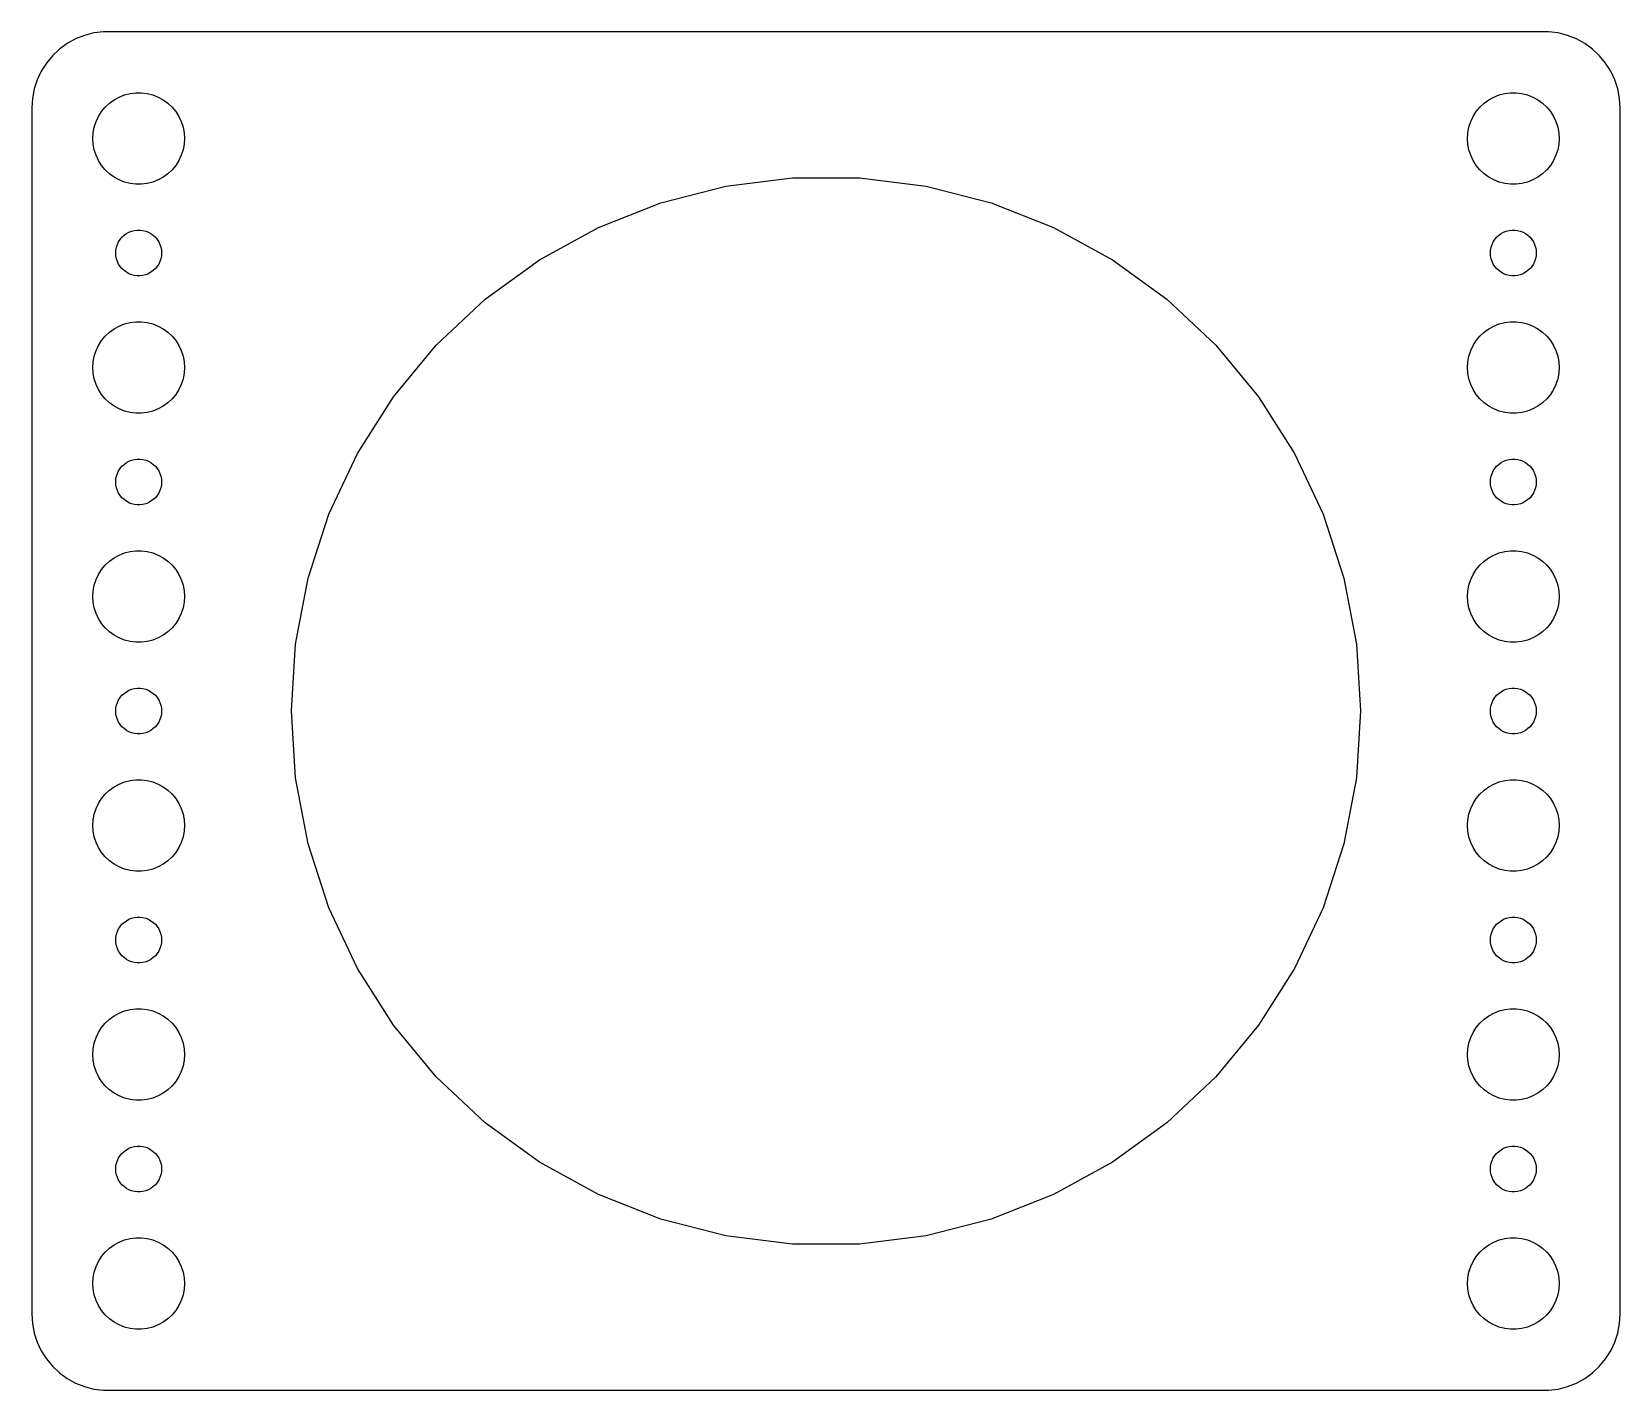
# Model space of a CAD drawing. Header units: metres. Extents: x -52 to 52, y 55 to 143.
import ezdxf

# ---------------------------------------------------------------- set-up
doc = ezdxf.new("R2010")
doc.units = ezdxf.units.M

msp = doc.modelspace()

# ---------------------------------------------------------------- linework, layer by layer
for p, q in [((-49.6791, 142.722), (-50.1871, 142.353)), ((-49.1289, 143.024), (-49.6791, 142.722)), ((-48.5451, 143.255), (-49.1289, 143.024)), ((-47.9369, 143.411), (-48.5451, 143.255)), ((-47.3139, 143.49), (-47.9369, 143.411)), ((47.3139, 143.49), (-47.3139, 143.49)), ((47.9369, 143.411), (47.3139, 143.49)), ((48.5451, 143.255), (47.9369, 143.411)), ((49.1289, 143.024), (48.5451, 143.255)), ((49.6791, 142.722), (49.1289, 143.024)), ((50.1871, 142.353), (49.6791, 142.722)), ((-50.6448, 141.923), (-51.0451, 141.439)), ((-50.1871, 142.353), (-50.6448, 141.923)), ((50.6448, 141.923), (50.1871, 142.353)), ((51.0451, 141.439), (50.6448, 141.923)), ((-51.3815, 140.909), (-51.6489, 140.341)), ((-51.0451, 141.439), (-51.3815, 140.909)), ((51.3815, 140.909), (51.0451, 141.439)), ((51.6489, 140.341), (51.3815, 140.909)), ((-51.8429, 139.743), (-51.9606, 139.127)), ((-51.6489, 140.341), (-51.8429, 139.743)), ((-45.927, 139.353), (-45.5621, 139.447)), ((-45.5621, 139.447), (-45.1884, 139.494)), ((-45.1884, 139.494), (-44.8116, 139.494)), ((-44.8116, 139.494), (-44.4379, 139.447)), ((-44.4379, 139.447), (-44.0729, 139.353)), ((44.0729, 139.353), (44.4379, 139.447)), ((44.4379, 139.447), (44.8116, 139.494)), ((44.8116, 139.494), (45.1884, 139.494)), ((45.1884, 139.494), (45.5621, 139.447)), ((45.5621, 139.447), (45.927, 139.353)), ((51.8429, 139.743), (51.6489, 140.341)), ((51.9606, 139.127), (51.8429, 139.743)), ((-51.9606, 139.127), (-52, 138.5)), ((-52, 138.5), (-52, 59.5)), ((-47.427, 138.263), (-47.1869, 138.554)), ((-47.1869, 138.554), (-46.9123, 138.812)), ((-46.9123, 138.812), (-46.6075, 139.033)), ((-46.6075, 139.033), (-46.2773, 139.214)), ((-46.2773, 139.214), (-45.927, 139.353)), ((-44.0729, 139.353), (-43.7227, 139.214)), ((-43.7227, 139.214), (-43.3925, 139.033)), ((-43.3925, 139.033), (-43.0877, 138.812)), ((-43.0877, 138.812), (-42.8131, 138.554)), ((-42.8131, 138.554), (-42.5729, 138.263)), ((42.5729, 138.263), (42.8131, 138.554)), ((42.8131, 138.554), (43.0877, 138.812)), ((43.0877, 138.812), (43.3925, 139.033)), ((43.3925, 139.033), (43.7227, 139.214)), ((43.7227, 139.214), (44.0729, 139.353)), ((45.927, 139.353), (46.2773, 139.214)), ((46.2773, 139.214), (46.6075, 139.033)), ((46.6075, 139.033), (46.9123, 138.812)), ((46.9123, 138.812), (47.1869, 138.554)), ((47.1869, 138.554), (47.427, 138.263)), ((52, 138.5), (51.9606, 139.127)), ((52, 59.5), (52, 138.5)), ((-47.9057, 137.246), (-47.7893, 137.604)), ((-47.7893, 137.604), (-47.6289, 137.945)), ((-47.6289, 137.945), (-47.427, 138.263)), ((-42.5729, 138.263), (-42.3711, 137.945)), ((-42.3711, 137.945), (-42.2107, 137.604)), ((-42.2107, 137.604), (-42.0942, 137.246)), ((42.0942, 137.246), (42.2107, 137.604)), ((42.2107, 137.604), (42.3711, 137.945)), ((42.3711, 137.945), (42.5729, 138.263)), ((47.427, 138.263), (47.6289, 137.945)), ((47.6289, 137.945), (47.7893, 137.604)), ((47.7893, 137.604), (47.9057, 137.246)), ((-48, 136.5), (-47.9763, 136.876)), ((-47.9763, 136.124), (-48, 136.5)), ((-47.9763, 136.876), (-47.9057, 137.246)), ((-42.0942, 137.246), (-42.0237, 136.876)), ((-42.0237, 136.876), (-42, 136.5)), ((-42, 136.5), (-42.0237, 136.124)), ((42, 136.5), (42.0237, 136.876)), ((42.0237, 136.124), (42, 136.5)), ((42.0237, 136.876), (42.0942, 137.246)), ((47.9057, 137.246), (47.9763, 136.876)), ((47.9763, 136.876), (48, 136.5)), ((48, 136.5), (47.9763, 136.124)), ((-47.9057, 135.754), (-47.9763, 136.124)), ((-47.7893, 135.396), (-47.9057, 135.754)), ((-47.6289, 135.055), (-47.7893, 135.396)), ((-42.2107, 135.396), (-42.3711, 135.055)), ((-42.0942, 135.754), (-42.2107, 135.396)), ((-42.0237, 136.124), (-42.0942, 135.754)), ((42.0942, 135.754), (42.0237, 136.124)), ((42.2107, 135.396), (42.0942, 135.754)), ((42.3711, 135.055), (42.2107, 135.396)), ((47.7893, 135.396), (47.6289, 135.055)), ((47.9057, 135.754), (47.7893, 135.396)), ((47.9763, 136.124), (47.9057, 135.754)), ((-47.427, 134.737), (-47.6289, 135.055)), ((-47.1869, 134.446), (-47.427, 134.737)), ((-46.9123, 134.188), (-47.1869, 134.446)), ((-46.6075, 133.967), (-46.9123, 134.188)), ((-43.0877, 134.188), (-43.3925, 133.967)), ((-42.8131, 134.446), (-43.0877, 134.188)), ((-42.5729, 134.737), (-42.8131, 134.446)), ((-42.3711, 135.055), (-42.5729, 134.737)), ((42.5729, 134.737), (42.3711, 135.055)), ((42.8131, 134.446), (42.5729, 134.737)), ((43.0877, 134.188), (42.8131, 134.446)), ((43.3925, 133.967), (43.0877, 134.188)), ((46.9123, 134.188), (46.6075, 133.967)), ((47.1869, 134.446), (46.9123, 134.188)), ((47.427, 134.737), (47.1869, 134.446)), ((47.6289, 135.055), (47.427, 134.737)), ((-46.2773, 133.786), (-46.6075, 133.967)), ((-45.927, 133.647), (-46.2773, 133.786)), ((-45.5621, 133.553), (-45.927, 133.647)), ((-45.1884, 133.506), (-45.5621, 133.553)), ((-44.8116, 133.506), (-45.1884, 133.506)), ((-44.4379, 133.553), (-44.8116, 133.506)), ((-44.0729, 133.647), (-44.4379, 133.553)), ((-43.7227, 133.786), (-44.0729, 133.647)), ((-43.3925, 133.967), (-43.7227, 133.786)), ((-10.8156, 132.287), (-6.5583, 133.38)), ((-6.5583, 133.38), (-2.1977, 133.931)), ((-2.1977, 133.931), (2.1977, 133.931)), ((2.1977, 133.931), (6.5583, 133.38)), ((6.5583, 133.38), (10.8156, 132.287)), ((43.7227, 133.786), (43.3925, 133.967)), ((44.0729, 133.647), (43.7227, 133.786)), ((44.4379, 133.553), (44.0729, 133.647)), ((44.8116, 133.506), (44.4379, 133.553)), ((45.1884, 133.506), (44.8116, 133.506)), ((45.5621, 133.553), (45.1884, 133.506)), ((45.927, 133.647), (45.5621, 133.553)), ((46.2773, 133.786), (45.927, 133.647)), ((46.6075, 133.967), (46.2773, 133.786)), ((-14.9023, 130.669), (-10.8156, 132.287)), ((10.8156, 132.287), (14.9023, 130.669)), ((-46.2135, 129.882), (-46.0934, 130.027)), ((-46.0934, 130.027), (-45.9561, 130.156)), ((-45.9561, 130.156), (-45.8037, 130.266)), ((-45.8037, 130.266), (-45.6387, 130.357)), ((-45.6387, 130.357), (-45.4635, 130.427)), ((-45.4635, 130.427), (-45.2811, 130.473)), ((-45.2811, 130.473), (-45.0942, 130.497)), ((-45.0942, 130.497), (-44.9058, 130.497)), ((-44.9058, 130.497), (-44.7189, 130.473)), ((-44.7189, 130.473), (-44.5365, 130.427)), ((-44.5365, 130.427), (-44.3613, 130.357)), ((-44.3613, 130.357), (-44.1963, 130.266)), ((-44.1963, 130.266), (-44.0439, 130.156)), ((-44.0439, 130.156), (-43.9065, 130.027)), ((-43.9065, 130.027), (-43.7865, 129.882)), ((-18.7539, 128.551), (-14.9023, 130.669)), ((14.9023, 130.669), (18.7539, 128.551)), ((43.7865, 129.882), (43.9065, 130.027)), ((43.9065, 130.027), (44.0439, 130.156)), ((44.0439, 130.156), (44.1963, 130.266)), ((44.1963, 130.266), (44.3613, 130.357)), ((44.3613, 130.357), (44.5365, 130.427)), ((44.5365, 130.427), (44.7189, 130.473)), ((44.7189, 130.473), (44.9058, 130.497)), ((44.9058, 130.497), (45.0942, 130.497)), ((45.0942, 130.497), (45.2811, 130.473)), ((45.2811, 130.473), (45.4635, 130.427)), ((45.4635, 130.427), (45.6387, 130.357)), ((45.6387, 130.357), (45.8037, 130.266)), ((45.8037, 130.266), (45.9561, 130.156)), ((45.9561, 130.156), (46.0934, 130.027)), ((46.0934, 130.027), (46.2135, 129.882)), ((-46.5, 129), (-46.4882, 129.188)), ((-46.4882, 128.812), (-46.5, 129)), ((-46.4882, 129.188), (-46.4529, 129.373)), ((-46.4529, 129.373), (-46.3947, 129.552)), ((-46.3947, 129.552), (-46.3145, 129.723)), ((-46.3145, 129.723), (-46.2135, 129.882)), ((-43.7865, 129.882), (-43.6855, 129.723)), ((-43.6855, 129.723), (-43.6053, 129.552)), ((-43.6053, 129.552), (-43.5471, 129.373)), ((-43.5471, 129.373), (-43.5118, 129.188)), ((-43.5118, 129.188), (-43.5, 129)), ((-43.5, 129), (-43.5118, 128.812)), ((43.5, 129), (43.5118, 129.188)), ((43.5118, 128.812), (43.5, 129)), ((43.5118, 129.188), (43.5471, 129.373)), ((43.5471, 129.373), (43.6053, 129.552)), ((43.6053, 129.552), (43.6855, 129.723)), ((43.6855, 129.723), (43.7865, 129.882)), ((46.2135, 129.882), (46.3145, 129.723)), ((46.3145, 129.723), (46.3947, 129.552)), ((46.3947, 129.552), (46.4529, 129.373)), ((46.4529, 129.373), (46.4882, 129.188)), ((46.4882, 129.188), (46.5, 129)), ((46.5, 129), (46.4882, 128.812)), ((-46.4529, 128.627), (-46.4882, 128.812)), ((-46.3947, 128.448), (-46.4529, 128.627)), ((-46.3145, 128.277), (-46.3947, 128.448)), ((-46.2135, 128.118), (-46.3145, 128.277)), ((-46.0934, 127.973), (-46.2135, 128.118)), ((-45.9561, 127.844), (-46.0934, 127.973)), ((-43.9065, 127.973), (-44.0439, 127.844)), ((-43.7865, 128.118), (-43.9065, 127.973)), ((-43.6855, 128.277), (-43.7865, 128.118)), ((-43.6053, 128.448), (-43.6855, 128.277)), ((-43.5471, 128.627), (-43.6053, 128.448)), ((-43.5118, 128.812), (-43.5471, 128.627)), ((-22.3098, 125.968), (-18.7539, 128.551)), ((18.7539, 128.551), (22.3098, 125.968)), ((43.5471, 128.627), (43.5118, 128.812)), ((43.6053, 128.448), (43.5471, 128.627)), ((43.6855, 128.277), (43.6053, 128.448)), ((43.7865, 128.118), (43.6855, 128.277)), ((43.9065, 127.973), (43.7865, 128.118)), ((44.0439, 127.844), (43.9065, 127.973)), ((46.0934, 127.973), (45.9561, 127.844)), ((46.2135, 128.118), (46.0934, 127.973)), ((46.3145, 128.277), (46.2135, 128.118)), ((46.3947, 128.448), (46.3145, 128.277)), ((46.4529, 128.627), (46.3947, 128.448)), ((46.4882, 128.812), (46.4529, 128.627)), ((-45.8037, 127.734), (-45.9561, 127.844)), ((-45.6387, 127.643), (-45.8037, 127.734)), ((-45.4635, 127.573), (-45.6387, 127.643)), ((-45.2811, 127.527), (-45.4635, 127.573)), ((-45.0942, 127.503), (-45.2811, 127.527)), ((-44.9058, 127.503), (-45.0942, 127.503)), ((-44.7189, 127.527), (-44.9058, 127.503)), ((-44.5365, 127.573), (-44.7189, 127.527)), ((-44.3613, 127.643), (-44.5365, 127.573)), ((-44.1963, 127.734), (-44.3613, 127.643)), ((-44.0439, 127.844), (-44.1963, 127.734)), ((44.1963, 127.734), (44.0439, 127.844)), ((44.3613, 127.643), (44.1963, 127.734)), ((44.5365, 127.573), (44.3613, 127.643)), ((44.7189, 127.527), (44.5365, 127.573)), ((44.9058, 127.503), (44.7189, 127.527)), ((45.0942, 127.503), (44.9058, 127.503)), ((45.2811, 127.527), (45.0942, 127.503)), ((45.4635, 127.573), (45.2811, 127.527)), ((45.6387, 127.643), (45.4635, 127.573)), ((45.8037, 127.734), (45.6387, 127.643)), ((45.9561, 127.844), (45.8037, 127.734)), ((-25.5139, 122.959), (-22.3098, 125.968)), ((22.3098, 125.968), (25.5139, 122.959)), ((-47.1869, 123.554), (-46.9123, 123.812)), ((-46.9123, 123.812), (-46.6075, 124.033)), ((-46.6075, 124.033), (-46.2773, 124.214)), ((-46.2773, 124.214), (-45.927, 124.353)), ((-45.927, 124.353), (-45.5621, 124.447)), ((-45.5621, 124.447), (-45.1884, 124.494)), ((-45.1884, 124.494), (-44.8116, 124.494)), ((-44.8116, 124.494), (-44.4379, 124.447)), ((-44.4379, 124.447), (-44.0729, 124.353)), ((-44.0729, 124.353), (-43.7227, 124.214)), ((-43.7227, 124.214), (-43.3925, 124.033)), ((-43.3925, 124.033), (-43.0877, 123.812)), ((-43.0877, 123.812), (-42.8131, 123.554)), ((42.8131, 123.554), (43.0877, 123.812)), ((43.0877, 123.812), (43.3925, 124.033)), ((43.3925, 124.033), (43.7227, 124.214)), ((43.7227, 124.214), (44.0729, 124.353)), ((44.0729, 124.353), (44.4379, 124.447)), ((44.4379, 124.447), (44.8116, 124.494)), ((44.8116, 124.494), (45.1884, 124.494)), ((45.1884, 124.494), (45.5621, 124.447)), ((45.5621, 124.447), (45.927, 124.353)), ((45.927, 124.353), (46.2773, 124.214)), ((46.2773, 124.214), (46.6075, 124.033)), ((46.6075, 124.033), (46.9123, 123.812)), ((46.9123, 123.812), (47.1869, 123.554)), ((-47.7893, 122.604), (-47.6289, 122.945)), ((-47.6289, 122.945), (-47.427, 123.263)), ((-47.427, 123.263), (-47.1869, 123.554)), ((-42.8131, 123.554), (-42.5729, 123.263)), ((-42.5729, 123.263), (-42.3711, 122.945)), ((-42.3711, 122.945), (-42.2107, 122.604)), ((-28.3156, 119.572), (-25.5139, 122.959)), ((25.5139, 122.959), (28.3156, 119.572)), ((42.2107, 122.604), (42.3711, 122.945)), ((42.3711, 122.945), (42.5729, 123.263)), ((42.5729, 123.263), (42.8131, 123.554)), ((47.1869, 123.554), (47.427, 123.263)), ((47.427, 123.263), (47.6289, 122.945)), ((47.6289, 122.945), (47.7893, 122.604)), ((-48, 121.5), (-47.9763, 121.876)), ((-47.9763, 121.876), (-47.9057, 122.246)), ((-47.9057, 122.246), (-47.7893, 122.604)), ((-42.2107, 122.604), (-42.0942, 122.246)), ((-42.0942, 122.246), (-42.0237, 121.876)), ((-42.0237, 121.876), (-42, 121.5)), ((42, 121.5), (42.0237, 121.876)), ((42.0237, 121.876), (42.0942, 122.246)), ((42.0942, 122.246), (42.2107, 122.604)), ((47.7893, 122.604), (47.9057, 122.246)), ((47.9057, 122.246), (47.9763, 121.876)), ((47.9763, 121.876), (48, 121.5)), ((-47.9763, 121.124), (-48, 121.5)), ((-47.9057, 120.754), (-47.9763, 121.124)), ((-47.7893, 120.396), (-47.9057, 120.754)), ((-42.0942, 120.754), (-42.2107, 120.396)), ((-42.0237, 121.124), (-42.0942, 120.754)), ((-42, 121.5), (-42.0237, 121.124)), ((42.0237, 121.124), (42, 121.5)), ((42.0942, 120.754), (42.0237, 121.124)), ((42.2107, 120.396), (42.0942, 120.754)), ((47.9057, 120.754), (47.7893, 120.396)), ((47.9763, 121.124), (47.9057, 120.754)), ((48, 121.5), (47.9763, 121.124)), ((-47.6289, 120.055), (-47.7893, 120.396)), ((-47.427, 119.737), (-47.6289, 120.055)), ((-47.1869, 119.446), (-47.427, 119.737)), ((-42.5729, 119.737), (-42.8131, 119.446)), ((-42.3711, 120.055), (-42.5729, 119.737)), ((-42.2107, 120.396), (-42.3711, 120.055)), ((42.3711, 120.055), (42.2107, 120.396)), ((42.5729, 119.737), (42.3711, 120.055)), ((42.8131, 119.446), (42.5729, 119.737)), ((47.427, 119.737), (47.1869, 119.446)), ((47.6289, 120.055), (47.427, 119.737)), ((47.7893, 120.396), (47.6289, 120.055)), ((-46.9123, 119.188), (-47.1869, 119.446)), ((-46.6075, 118.967), (-46.9123, 119.188)), ((-46.2773, 118.786), (-46.6075, 118.967)), ((-45.927, 118.647), (-46.2773, 118.786)), ((-45.5621, 118.553), (-45.927, 118.647)), ((-44.0729, 118.647), (-44.4379, 118.553)), ((-43.7227, 118.786), (-44.0729, 118.647)), ((-43.3925, 118.967), (-43.7227, 118.786)), ((-43.0877, 119.188), (-43.3925, 118.967)), ((-42.8131, 119.446), (-43.0877, 119.188)), ((-30.6707, 115.861), (-28.3156, 119.572)), ((28.3156, 119.572), (30.6707, 115.861)), ((43.0877, 119.188), (42.8131, 119.446)), ((43.3925, 118.967), (43.0877, 119.188)), ((43.7227, 118.786), (43.3925, 118.967)), ((44.0729, 118.647), (43.7227, 118.786)), ((44.4379, 118.553), (44.0729, 118.647)), ((45.927, 118.647), (45.5621, 118.553)), ((46.2773, 118.786), (45.927, 118.647)), ((46.6075, 118.967), (46.2773, 118.786)), ((46.9123, 119.188), (46.6075, 118.967)), ((47.1869, 119.446), (46.9123, 119.188)), ((-45.1884, 118.506), (-45.5621, 118.553)), ((-44.8116, 118.506), (-45.1884, 118.506)), ((-44.4379, 118.553), (-44.8116, 118.506)), ((44.8116, 118.506), (44.4379, 118.553)), ((45.1884, 118.506), (44.8116, 118.506)), ((45.5621, 118.553), (45.1884, 118.506)), ((-45.4635, 115.427), (-45.2811, 115.473)), ((-45.2811, 115.473), (-45.0942, 115.497)), ((-45.0942, 115.497), (-44.9058, 115.497)), ((-44.9058, 115.497), (-44.7189, 115.473)), ((-44.7189, 115.473), (-44.5365, 115.427)), ((-32.5422, 111.884), (-30.6707, 115.861)), ((30.6707, 115.861), (32.5422, 111.884)), ((44.5365, 115.427), (44.7189, 115.473)), ((44.7189, 115.473), (44.9058, 115.497)), ((44.9058, 115.497), (45.0942, 115.497)), ((45.0942, 115.497), (45.2811, 115.473)), ((45.2811, 115.473), (45.4635, 115.427)), ((-46.4529, 114.373), (-46.3947, 114.552)), ((-46.3947, 114.552), (-46.3145, 114.723)), ((-46.3145, 114.723), (-46.2135, 114.882)), ((-46.2135, 114.882), (-46.0934, 115.027)), ((-46.0934, 115.027), (-45.9561, 115.156)), ((-45.9561, 115.156), (-45.8037, 115.266)), ((-45.8037, 115.266), (-45.6387, 115.357)), ((-45.6387, 115.357), (-45.4635, 115.427)), ((-44.5365, 115.427), (-44.3613, 115.357)), ((-44.3613, 115.357), (-44.1963, 115.266)), ((-44.1963, 115.266), (-44.0439, 115.156)), ((-44.0439, 115.156), (-43.9065, 115.027)), ((-43.9065, 115.027), (-43.7865, 114.882)), ((-43.7865, 114.882), (-43.6855, 114.723)), ((-43.6855, 114.723), (-43.6053, 114.552)), ((-43.6053, 114.552), (-43.5471, 114.373)), ((43.5471, 114.373), (43.6053, 114.552)), ((43.6053, 114.552), (43.6855, 114.723)), ((43.6855, 114.723), (43.7865, 114.882)), ((43.7865, 114.882), (43.9065, 115.027)), ((43.9065, 115.027), (44.0439, 115.156)), ((44.0439, 115.156), (44.1963, 115.266)), ((44.1963, 115.266), (44.3613, 115.357)), ((44.3613, 115.357), (44.5365, 115.427)), ((45.4635, 115.427), (45.6387, 115.357)), ((45.6387, 115.357), (45.8037, 115.266)), ((45.8037, 115.266), (45.9561, 115.156)), ((45.9561, 115.156), (46.0934, 115.027)), ((46.0934, 115.027), (46.2135, 114.882)), ((46.2135, 114.882), (46.3145, 114.723)), ((46.3145, 114.723), (46.3947, 114.552)), ((46.3947, 114.552), (46.4529, 114.373)), ((-46.5, 114), (-46.4882, 114.188)), ((-46.4882, 113.812), (-46.5, 114)), ((-46.4882, 114.188), (-46.4529, 114.373)), ((-46.4529, 113.627), (-46.4882, 113.812)), ((-46.3947, 113.448), (-46.4529, 113.627)), ((-46.3145, 113.277), (-46.3947, 113.448)), ((-43.6053, 113.448), (-43.6855, 113.277)), ((-43.5471, 113.627), (-43.6053, 113.448)), ((-43.5471, 114.373), (-43.5118, 114.188)), ((-43.5118, 113.812), (-43.5471, 113.627)), ((-43.5118, 114.188), (-43.5, 114)), ((-43.5, 114), (-43.5118, 113.812)), ((43.5, 114), (43.5118, 114.188)), ((43.5118, 113.812), (43.5, 114)), ((43.5118, 114.188), (43.5471, 114.373)), ((43.5471, 113.627), (43.5118, 113.812)), ((43.6053, 113.448), (43.5471, 113.627)), ((43.6855, 113.277), (43.6053, 113.448)), ((46.3947, 113.448), (46.3145, 113.277)), ((46.4529, 113.627), (46.3947, 113.448)), ((46.4529, 114.373), (46.4882, 114.188)), ((46.4882, 113.812), (46.4529, 113.627)), ((46.4882, 114.188), (46.5, 114)), ((46.5, 114), (46.4882, 113.812)), ((-46.2135, 113.118), (-46.3145, 113.277)), ((-46.0934, 112.973), (-46.2135, 113.118)), ((-45.9561, 112.844), (-46.0934, 112.973)), ((-45.8037, 112.734), (-45.9561, 112.844)), ((-45.6387, 112.643), (-45.8037, 112.734)), ((-45.4635, 112.573), (-45.6387, 112.643)), ((-45.2811, 112.527), (-45.4635, 112.573)), ((-45.0942, 112.503), (-45.2811, 112.527)), ((-44.9058, 112.503), (-45.0942, 112.503)), ((-44.7189, 112.527), (-44.9058, 112.503)), ((-44.5365, 112.573), (-44.7189, 112.527)), ((-44.3613, 112.643), (-44.5365, 112.573)), ((-44.1963, 112.734), (-44.3613, 112.643)), ((-44.0439, 112.844), (-44.1963, 112.734)), ((-43.9065, 112.973), (-44.0439, 112.844)), ((-43.7865, 113.118), (-43.9065, 112.973)), ((-43.6855, 113.277), (-43.7865, 113.118)), ((43.7865, 113.118), (43.6855, 113.277)), ((43.9065, 112.973), (43.7865, 113.118)), ((44.0439, 112.844), (43.9065, 112.973)), ((44.1963, 112.734), (44.0439, 112.844)), ((44.3613, 112.643), (44.1963, 112.734)), ((44.5365, 112.573), (44.3613, 112.643)), ((44.7189, 112.527), (44.5365, 112.573)), ((44.9058, 112.503), (44.7189, 112.527)), ((45.0942, 112.503), (44.9058, 112.503)), ((45.2811, 112.527), (45.0942, 112.503)), ((45.4635, 112.573), (45.2811, 112.527)), ((45.6387, 112.643), (45.4635, 112.573)), ((45.8037, 112.734), (45.6387, 112.643)), ((45.9561, 112.844), (45.8037, 112.734)), ((46.0934, 112.973), (45.9561, 112.844)), ((46.2135, 113.118), (46.0934, 112.973)), ((46.3145, 113.277), (46.2135, 113.118)), ((-33.9004, 107.704), (-32.5422, 111.884)), ((32.5422, 111.884), (33.9004, 107.704)), ((-46.6075, 109.033), (-46.2773, 109.214)), ((-46.2773, 109.214), (-45.927, 109.353)), ((-45.927, 109.353), (-45.5621, 109.447)), ((-45.5621, 109.447), (-45.1884, 109.494)), ((-45.1884, 109.494), (-44.8116, 109.494)), ((-44.8116, 109.494), (-44.4379, 109.447)), ((-44.4379, 109.447), (-44.0729, 109.353)), ((-44.0729, 109.353), (-43.7227, 109.214)), ((-43.7227, 109.214), (-43.3925, 109.033)), ((43.3925, 109.033), (43.7227, 109.214)), ((43.7227, 109.214), (44.0729, 109.353)), ((44.0729, 109.353), (44.4379, 109.447)), ((44.4379, 109.447), (44.8116, 109.494)), ((44.8116, 109.494), (45.1884, 109.494)), ((45.1884, 109.494), (45.5621, 109.447)), ((45.5621, 109.447), (45.927, 109.353)), ((45.927, 109.353), (46.2773, 109.214)), ((46.2773, 109.214), (46.6075, 109.033)), ((-47.6289, 107.945), (-47.427, 108.263)), ((-47.427, 108.263), (-47.1869, 108.554)), ((-47.1869, 108.554), (-46.9123, 108.812)), ((-46.9123, 108.812), (-46.6075, 109.033)), ((-43.3925, 109.033), (-43.0877, 108.812)), ((-43.0877, 108.812), (-42.8131, 108.554)), ((-42.8131, 108.554), (-42.5729, 108.263)), ((-42.5729, 108.263), (-42.3711, 107.945)), ((42.3711, 107.945), (42.5729, 108.263)), ((42.5729, 108.263), (42.8131, 108.554)), ((42.8131, 108.554), (43.0877, 108.812)), ((43.0877, 108.812), (43.3925, 109.033)), ((46.6075, 109.033), (46.9123, 108.812)), ((46.9123, 108.812), (47.1869, 108.554)), ((47.1869, 108.554), (47.427, 108.263)), ((47.427, 108.263), (47.6289, 107.945)), ((-47.9763, 106.876), (-47.9057, 107.246)), ((-47.9057, 107.246), (-47.7893, 107.604)), ((-47.7893, 107.604), (-47.6289, 107.945)), ((-42.3711, 107.945), (-42.2107, 107.604)), ((-42.2107, 107.604), (-42.0942, 107.246)), ((-42.0942, 107.246), (-42.0237, 106.876)), ((-34.724, 103.387), (-33.9004, 107.704)), ((33.9004, 107.704), (34.724, 103.387)), ((42.0237, 106.876), (42.0942, 107.246)), ((42.0942, 107.246), (42.2107, 107.604)), ((42.2107, 107.604), (42.3711, 107.945)), ((47.6289, 107.945), (47.7893, 107.604)), ((47.7893, 107.604), (47.9057, 107.246)), ((47.9057, 107.246), (47.9763, 106.876)), ((-48, 106.5), (-47.9763, 106.876)), ((-47.9763, 106.124), (-48, 106.5)), ((-47.9057, 105.754), (-47.9763, 106.124)), ((-42.0237, 106.124), (-42.0942, 105.754)), ((-42.0237, 106.876), (-42, 106.5)), ((-42, 106.5), (-42.0237, 106.124)), ((42, 106.5), (42.0237, 106.876)), ((42.0237, 106.124), (42, 106.5)), ((42.0942, 105.754), (42.0237, 106.124)), ((47.9763, 106.124), (47.9057, 105.754)), ((47.9763, 106.876), (48, 106.5)), ((48, 106.5), (47.9763, 106.124)), ((-47.7893, 105.396), (-47.9057, 105.754)), ((-47.6289, 105.055), (-47.7893, 105.396)), ((-47.427, 104.737), (-47.6289, 105.055)), ((-42.3711, 105.055), (-42.5729, 104.737)), ((-42.2107, 105.396), (-42.3711, 105.055)), ((-42.0942, 105.754), (-42.2107, 105.396)), ((42.2107, 105.396), (42.0942, 105.754)), ((42.3711, 105.055), (42.2107, 105.396)), ((42.5729, 104.737), (42.3711, 105.055)), ((47.6289, 105.055), (47.427, 104.737)), ((47.7893, 105.396), (47.6289, 105.055)), ((47.9057, 105.754), (47.7893, 105.396)), ((-47.1869, 104.446), (-47.427, 104.737)), ((-46.9123, 104.188), (-47.1869, 104.446)), ((-46.6075, 103.967), (-46.9123, 104.188)), ((-43.0877, 104.188), (-43.3925, 103.967)), ((-42.8131, 104.446), (-43.0877, 104.188)), ((-42.5729, 104.737), (-42.8131, 104.446)), ((42.8131, 104.446), (42.5729, 104.737)), ((43.0877, 104.188), (42.8131, 104.446)), ((43.3925, 103.967), (43.0877, 104.188)), ((46.9123, 104.188), (46.6075, 103.967)), ((47.1869, 104.446), (46.9123, 104.188)), ((47.427, 104.737), (47.1869, 104.446)), ((-46.2773, 103.786), (-46.6075, 103.967)), ((-45.927, 103.647), (-46.2773, 103.786)), ((-45.5621, 103.553), (-45.927, 103.647)), ((-45.1884, 103.506), (-45.5621, 103.553)), ((-44.8116, 103.506), (-45.1884, 103.506)), ((-44.4379, 103.553), (-44.8116, 103.506)), ((-44.0729, 103.647), (-44.4379, 103.553)), ((-43.7227, 103.786), (-44.0729, 103.647)), ((-43.3925, 103.967), (-43.7227, 103.786)), ((-35, 99), (-34.724, 103.387)), ((34.724, 103.387), (35, 99)), ((43.7227, 103.786), (43.3925, 103.967)), ((44.0729, 103.647), (43.7227, 103.786)), ((44.4379, 103.553), (44.0729, 103.647)), ((44.8116, 103.506), (44.4379, 103.553)), ((45.1884, 103.506), (44.8116, 103.506)), ((45.5621, 103.553), (45.1884, 103.506)), ((45.927, 103.647), (45.5621, 103.553)), ((46.2773, 103.786), (45.927, 103.647)), ((46.6075, 103.967), (46.2773, 103.786)), ((-46.3145, 99.7226), (-46.2135, 99.8817)), ((-46.2135, 99.8817), (-46.0934, 100.027)), ((-46.0934, 100.027), (-45.9561, 100.156)), ((-45.9561, 100.156), (-45.8037, 100.266)), ((-45.8037, 100.266), (-45.6387, 100.357)), ((-45.6387, 100.357), (-45.4635, 100.427)), ((-45.4635, 100.427), (-45.2811, 100.473)), ((-45.2811, 100.473), (-45.0942, 100.497)), ((-45.0942, 100.497), (-44.9058, 100.497)), ((-44.9058, 100.497), (-44.7189, 100.473)), ((-44.7189, 100.473), (-44.5365, 100.427)), ((-44.5365, 100.427), (-44.3613, 100.357)), ((-44.3613, 100.357), (-44.1963, 100.266)), ((-44.1963, 100.266), (-44.0439, 100.156)), ((-44.0439, 100.156), (-43.9065, 100.027)), ((-43.9065, 100.027), (-43.7865, 99.8817)), ((-43.7865, 99.8817), (-43.6855, 99.7226)), ((43.6855, 99.7226), (43.7865, 99.8817)), ((43.7865, 99.8817), (43.9065, 100.027)), ((43.9065, 100.027), (44.0439, 100.156)), ((44.0439, 100.156), (44.1963, 100.266)), ((44.1963, 100.266), (44.3613, 100.357)), ((44.3613, 100.357), (44.5365, 100.427)), ((44.5365, 100.427), (44.7189, 100.473)), ((44.7189, 100.473), (44.9058, 100.497)), ((44.9058, 100.497), (45.0942, 100.497)), ((45.0942, 100.497), (45.2811, 100.473)), ((45.2811, 100.473), (45.4635, 100.427)), ((45.4635, 100.427), (45.6387, 100.357)), ((45.6387, 100.357), (45.8037, 100.266)), ((45.8037, 100.266), (45.9561, 100.156)), ((45.9561, 100.156), (46.0934, 100.027)), ((46.0934, 100.027), (46.2135, 99.8817)), ((46.2135, 99.8817), (46.3145, 99.7226)), ((-46.5, 99), (-46.4882, 99.188)), ((-46.4882, 98.812), (-46.5, 99)), ((-46.4882, 99.188), (-46.4529, 99.373)), ((-46.4529, 98.627), (-46.4882, 98.812)), ((-46.4529, 99.373), (-46.3947, 99.5522)), ((-46.3947, 99.5522), (-46.3145, 99.7226)), ((-43.6855, 99.7226), (-43.6053, 99.5522)), ((-43.6053, 99.5522), (-43.5471, 99.373)), ((-43.5471, 99.373), (-43.5118, 99.188)), ((-43.5118, 98.812), (-43.5471, 98.627)), ((-43.5118, 99.188), (-43.5, 99)), ((-43.5, 99), (-43.5118, 98.812)), ((-34.724, 94.6133), (-35, 99)), ((35, 99), (34.724, 94.6133)), ((43.5, 99), (43.5118, 99.188)), ((43.5118, 98.812), (43.5, 99)), ((43.5118, 99.188), (43.5471, 99.373)), ((43.5471, 98.627), (43.5118, 98.812)), ((43.5471, 99.373), (43.6053, 99.5522)), ((43.6053, 99.5522), (43.6855, 99.7226)), ((46.3145, 99.7226), (46.3947, 99.5522)), ((46.3947, 99.5522), (46.4529, 99.373)), ((46.4529, 99.373), (46.4882, 99.188)), ((46.4882, 98.812), (46.4529, 98.627)), ((46.4882, 99.188), (46.5, 99)), ((46.5, 99), (46.4882, 98.812)), ((-46.3947, 98.4478), (-46.4529, 98.627)), ((-46.3145, 98.2774), (-46.3947, 98.4478)), ((-46.2135, 98.1183), (-46.3145, 98.2774)), ((-46.0934, 97.9732), (-46.2135, 98.1183)), ((-45.9561, 97.8442), (-46.0934, 97.9732)), ((-45.8037, 97.7335), (-45.9561, 97.8442)), ((-44.0439, 97.8442), (-44.1963, 97.7335)), ((-43.9065, 97.9732), (-44.0439, 97.8442)), ((-43.7865, 98.1183), (-43.9065, 97.9732)), ((-43.6855, 98.2774), (-43.7865, 98.1183)), ((-43.6053, 98.4478), (-43.6855, 98.2774)), ((-43.5471, 98.627), (-43.6053, 98.4478)), ((43.6053, 98.4478), (43.5471, 98.627)), ((43.6855, 98.2774), (43.6053, 98.4478)), ((43.7865, 98.1183), (43.6855, 98.2774)), ((43.9065, 97.9732), (43.7865, 98.1183)), ((44.0439, 97.8442), (43.9065, 97.9732)), ((44.1963, 97.7335), (44.0439, 97.8442)), ((45.9561, 97.8442), (45.8037, 97.7335)), ((46.0934, 97.9732), (45.9561, 97.8442)), ((46.2135, 98.1183), (46.0934, 97.9732)), ((46.3145, 98.2774), (46.2135, 98.1183)), ((46.3947, 98.4478), (46.3145, 98.2774)), ((46.4529, 98.627), (46.3947, 98.4478)), ((-45.6387, 97.6428), (-45.8037, 97.7335)), ((-45.4635, 97.5734), (-45.6387, 97.6428)), ((-45.2811, 97.5266), (-45.4635, 97.5734)), ((-45.0942, 97.503), (-45.2811, 97.5266)), ((-44.9058, 97.503), (-45.0942, 97.503)), ((-44.7189, 97.5266), (-44.9058, 97.503)), ((-44.5365, 97.5734), (-44.7189, 97.5266)), ((-44.3613, 97.6428), (-44.5365, 97.5734)), ((-44.1963, 97.7335), (-44.3613, 97.6428)), ((44.3613, 97.6428), (44.1963, 97.7335)), ((44.5365, 97.5734), (44.3613, 97.6428)), ((44.7189, 97.5266), (44.5365, 97.5734)), ((44.9058, 97.503), (44.7189, 97.5266)), ((45.0942, 97.503), (44.9058, 97.503)), ((45.2811, 97.5266), (45.0942, 97.503)), ((45.4635, 97.5734), (45.2811, 97.5266)), ((45.6387, 97.6428), (45.4635, 97.5734)), ((45.8037, 97.7335), (45.6387, 97.6428)), ((-47.1869, 93.5536), (-46.9123, 93.8116)), ((-46.9123, 93.8116), (-46.6075, 94.033)), ((-46.6075, 94.033), (-46.2773, 94.2145)), ((-46.2773, 94.2145), (-45.927, 94.3532)), ((-45.927, 94.3532), (-45.5621, 94.4469)), ((-45.5621, 94.4469), (-45.1884, 94.4941)), ((-45.1884, 94.4941), (-44.8116, 94.4941)), ((-44.8116, 94.4941), (-44.4379, 94.4469)), ((-44.4379, 94.4469), (-44.0729, 94.3532)), ((-44.0729, 94.3532), (-43.7227, 94.2145)), ((-43.7227, 94.2145), (-43.3925, 94.033)), ((-43.3925, 94.033), (-43.0877, 93.8116)), ((-43.0877, 93.8116), (-42.8131, 93.5536)), ((-33.9004, 90.2959), (-34.724, 94.6133)), ((34.724, 94.6133), (33.9004, 90.2959)), ((42.8131, 93.5536), (43.0877, 93.8116)), ((43.0877, 93.8116), (43.3925, 94.033)), ((43.3925, 94.033), (43.7227, 94.2145)), ((43.7227, 94.2145), (44.0729, 94.3532)), ((44.0729, 94.3532), (44.4379, 94.4469)), ((44.4379, 94.4469), (44.8116, 94.4941)), ((44.8116, 94.4941), (45.1884, 94.4941)), ((45.1884, 94.4941), (45.5621, 94.4469)), ((45.5621, 94.4469), (45.927, 94.3532)), ((45.927, 94.3532), (46.2773, 94.2145)), ((46.2773, 94.2145), (46.6075, 94.033)), ((46.6075, 94.033), (46.9123, 93.8116)), ((46.9123, 93.8116), (47.1869, 93.5536)), ((-47.9057, 92.2461), (-47.7893, 92.6044)), ((-47.7893, 92.6044), (-47.6289, 92.9453)), ((-47.6289, 92.9453), (-47.427, 93.2634)), ((-47.427, 93.2634), (-47.1869, 93.5536)), ((-42.8131, 93.5536), (-42.5729, 93.2634)), ((-42.5729, 93.2634), (-42.3711, 92.9453)), ((-42.3711, 92.9453), (-42.2107, 92.6044)), ((-42.2107, 92.6044), (-42.0942, 92.2461)), ((42.0942, 92.2461), (42.2107, 92.6044)), ((42.2107, 92.6044), (42.3711, 92.9453)), ((42.3711, 92.9453), (42.5729, 93.2634)), ((42.5729, 93.2634), (42.8131, 93.5536)), ((47.1869, 93.5536), (47.427, 93.2634)), ((47.427, 93.2634), (47.6289, 92.9453)), ((47.6289, 92.9453), (47.7893, 92.6044)), ((47.7893, 92.6044), (47.9057, 92.2461)), ((-48, 91.5), (-47.9763, 91.876)), ((-47.9763, 91.876), (-47.9057, 92.2461)), ((-42.0942, 92.2461), (-42.0237, 91.876)), ((-42.0237, 91.876), (-42, 91.5)), ((42, 91.5), (42.0237, 91.876)), ((42.0237, 91.876), (42.0942, 92.2461)), ((47.9057, 92.2461), (47.9763, 91.876)), ((47.9763, 91.876), (48, 91.5)), ((-47.9763, 91.124), (-48, 91.5)), ((-47.9057, 90.7539), (-47.9763, 91.124)), ((-47.7893, 90.3956), (-47.9057, 90.7539)), ((-42.0942, 90.7539), (-42.2107, 90.3956)), ((-42.0237, 91.124), (-42.0942, 90.7539)), ((-42, 91.5), (-42.0237, 91.124)), ((42.0237, 91.124), (42, 91.5)), ((42.0942, 90.7539), (42.0237, 91.124)), ((42.2107, 90.3956), (42.0942, 90.7539)), ((47.9057, 90.7539), (47.7893, 90.3956)), ((47.9763, 91.124), (47.9057, 90.7539)), ((48, 91.5), (47.9763, 91.124)), ((-47.6289, 90.0547), (-47.7893, 90.3956)), ((-47.427, 89.7366), (-47.6289, 90.0547)), ((-47.1869, 89.4464), (-47.427, 89.7366)), ((-46.9123, 89.1885), (-47.1869, 89.4464)), ((-42.8131, 89.4464), (-43.0877, 89.1885)), ((-42.5729, 89.7366), (-42.8131, 89.4464)), ((-42.3711, 90.0547), (-42.5729, 89.7366)), ((-42.2107, 90.3956), (-42.3711, 90.0547)), ((-32.5422, 86.1156), (-33.9004, 90.2959)), ((33.9004, 90.2959), (32.5422, 86.1156)), ((42.3711, 90.0547), (42.2107, 90.3956)), ((42.5729, 89.7366), (42.3711, 90.0547)), ((42.8131, 89.4464), (42.5729, 89.7366)), ((43.0877, 89.1885), (42.8131, 89.4464)), ((47.1869, 89.4464), (46.9123, 89.1885)), ((47.427, 89.7366), (47.1869, 89.4464)), ((47.6289, 90.0547), (47.427, 89.7366)), ((47.7893, 90.3956), (47.6289, 90.0547)), ((-46.6075, 88.967), (-46.9123, 89.1885)), ((-46.2773, 88.7855), (-46.6075, 88.967)), ((-45.927, 88.6468), (-46.2773, 88.7855)), ((-45.5621, 88.5531), (-45.927, 88.6468)), ((-45.1884, 88.5059), (-45.5621, 88.5531)), ((-44.8116, 88.5059), (-45.1884, 88.5059)), ((-44.4379, 88.5531), (-44.8116, 88.5059)), ((-44.0729, 88.6468), (-44.4379, 88.5531)), ((-43.7227, 88.7855), (-44.0729, 88.6468)), ((-43.3925, 88.967), (-43.7227, 88.7855)), ((-43.0877, 89.1885), (-43.3925, 88.967)), ((43.3925, 88.967), (43.0877, 89.1885)), ((43.7227, 88.7855), (43.3925, 88.967)), ((44.0729, 88.6468), (43.7227, 88.7855)), ((44.4379, 88.5531), (44.0729, 88.6468)), ((44.8116, 88.5059), (44.4379, 88.5531)), ((45.1884, 88.5059), (44.8116, 88.5059)), ((45.5621, 88.5531), (45.1884, 88.5059)), ((45.927, 88.6468), (45.5621, 88.5531)), ((46.2773, 88.7855), (45.927, 88.6468)), ((46.6075, 88.967), (46.2773, 88.7855)), ((46.9123, 89.1885), (46.6075, 88.967)), ((-45.8037, 85.2665), (-45.6387, 85.3573)), ((-45.6387, 85.3573), (-45.4635, 85.4266)), ((-45.4635, 85.4266), (-45.2811, 85.4734)), ((-45.2811, 85.4734), (-45.0942, 85.4971)), ((-45.0942, 85.4971), (-44.9058, 85.4971)), ((-44.9058, 85.4971), (-44.7189, 85.4734)), ((-44.7189, 85.4734), (-44.5365, 85.4266)), ((-44.5365, 85.4266), (-44.3613, 85.3573)), ((-44.3613, 85.3573), (-44.1963, 85.2665)), ((-30.6707, 82.1386), (-32.5422, 86.1156)), ((32.5422, 86.1156), (30.6707, 82.1386)), ((44.1963, 85.2665), (44.3613, 85.3573)), ((44.3613, 85.3573), (44.5365, 85.4266)), ((44.5365, 85.4266), (44.7189, 85.4734)), ((44.7189, 85.4734), (44.9058, 85.4971)), ((44.9058, 85.4971), (45.0942, 85.4971)), ((45.0942, 85.4971), (45.2811, 85.4734)), ((45.2811, 85.4734), (45.4635, 85.4266)), ((45.4635, 85.4266), (45.6387, 85.3573)), ((45.6387, 85.3573), (45.8037, 85.2665)), ((-46.4882, 84.188), (-46.4529, 84.373)), ((-46.4529, 84.373), (-46.3947, 84.5522)), ((-46.3947, 84.5522), (-46.3145, 84.7226)), ((-46.3145, 84.7226), (-46.2135, 84.8817)), ((-46.2135, 84.8817), (-46.0934, 85.0268)), ((-46.0934, 85.0268), (-45.9561, 85.1558)), ((-45.9561, 85.1558), (-45.8037, 85.2665)), ((-44.1963, 85.2665), (-44.0439, 85.1558)), ((-44.0439, 85.1558), (-43.9065, 85.0268)), ((-43.9065, 85.0268), (-43.7865, 84.8817)), ((-43.7865, 84.8817), (-43.6855, 84.7226)), ((-43.6855, 84.7226), (-43.6053, 84.5522)), ((-43.6053, 84.5522), (-43.5471, 84.373)), ((-43.5471, 84.373), (-43.5118, 84.188)), ((43.5118, 84.188), (43.5471, 84.373)), ((43.5471, 84.373), (43.6053, 84.5522)), ((43.6053, 84.5522), (43.6855, 84.7226)), ((43.6855, 84.7226), (43.7865, 84.8817)), ((43.7865, 84.8817), (43.9065, 85.0268)), ((43.9065, 85.0268), (44.0439, 85.1558)), ((44.0439, 85.1558), (44.1963, 85.2665)), ((45.8037, 85.2665), (45.9561, 85.1558)), ((45.9561, 85.1558), (46.0934, 85.0268)), ((46.0934, 85.0268), (46.2135, 84.8817)), ((46.2135, 84.8817), (46.3145, 84.7226)), ((46.3145, 84.7226), (46.3947, 84.5522)), ((46.3947, 84.5522), (46.4529, 84.373)), ((46.4529, 84.373), (46.4882, 84.188)), ((-46.5, 84), (-46.4882, 84.188)), ((-46.4882, 83.812), (-46.5, 84)), ((-46.4529, 83.627), (-46.4882, 83.812)), ((-46.3947, 83.4478), (-46.4529, 83.627)), ((-46.3145, 83.2774), (-46.3947, 83.4478)), ((-46.2135, 83.1183), (-46.3145, 83.2774)), ((-43.6855, 83.2774), (-43.7865, 83.1183)), ((-43.6053, 83.4478), (-43.6855, 83.2774)), ((-43.5471, 83.627), (-43.6053, 83.4478)), ((-43.5118, 83.812), (-43.5471, 83.627)), ((-43.5118, 84.188), (-43.5, 84)), ((-43.5, 84), (-43.5118, 83.812)), ((43.5, 84), (43.5118, 84.188)), ((43.5118, 83.812), (43.5, 84)), ((43.5471, 83.627), (43.5118, 83.812)), ((43.6053, 83.4478), (43.5471, 83.627)), ((43.6855, 83.2774), (43.6053, 83.4478)), ((43.7865, 83.1183), (43.6855, 83.2774)), ((46.3145, 83.2774), (46.2135, 83.1183)), ((46.3947, 83.4478), (46.3145, 83.2774)), ((46.4529, 83.627), (46.3947, 83.4478)), ((46.4882, 83.812), (46.4529, 83.627)), ((46.4882, 84.188), (46.5, 84)), ((46.5, 84), (46.4882, 83.812)), ((-46.0934, 82.9732), (-46.2135, 83.1183)), ((-45.9561, 82.8442), (-46.0934, 82.9732)), ((-45.8037, 82.7335), (-45.9561, 82.8442)), ((-45.6387, 82.6428), (-45.8037, 82.7335)), ((-45.4635, 82.5734), (-45.6387, 82.6428)), ((-45.2811, 82.5266), (-45.4635, 82.5734)), ((-45.0942, 82.503), (-45.2811, 82.5266)), ((-44.9058, 82.503), (-45.0942, 82.503)), ((-44.7189, 82.5266), (-44.9058, 82.503)), ((-44.5365, 82.5734), (-44.7189, 82.5266)), ((-44.3613, 82.6428), (-44.5365, 82.5734)), ((-44.1963, 82.7335), (-44.3613, 82.6428)), ((-44.0439, 82.8442), (-44.1963, 82.7335)), ((-43.9065, 82.9732), (-44.0439, 82.8442)), ((-43.7865, 83.1183), (-43.9065, 82.9732)), ((43.9065, 82.9732), (43.7865, 83.1183)), ((44.0439, 82.8442), (43.9065, 82.9732)), ((44.1963, 82.7335), (44.0439, 82.8442)), ((44.3613, 82.6428), (44.1963, 82.7335)), ((44.5365, 82.5734), (44.3613, 82.6428)), ((44.7189, 82.5266), (44.5365, 82.5734)), ((44.9058, 82.503), (44.7189, 82.5266)), ((45.0942, 82.503), (44.9058, 82.503)), ((45.2811, 82.5266), (45.0942, 82.503)), ((45.4635, 82.5734), (45.2811, 82.5266)), ((45.6387, 82.6428), (45.4635, 82.5734)), ((45.8037, 82.7335), (45.6387, 82.6428)), ((45.9561, 82.8442), (45.8037, 82.7335)), ((46.0934, 82.9732), (45.9561, 82.8442)), ((46.2135, 83.1183), (46.0934, 82.9732)), ((-28.3156, 78.4275), (-30.6707, 82.1386)), ((30.6707, 82.1386), (28.3156, 78.4275)), ((-46.6075, 79.033), (-46.2773, 79.2145)), ((-46.2773, 79.2145), (-45.927, 79.3532)), ((-45.927, 79.3532), (-45.5621, 79.4469)), ((-45.5621, 79.4469), (-45.1884, 79.4941)), ((-45.1884, 79.4941), (-44.8116, 79.4941)), ((-44.8116, 79.4941), (-44.4379, 79.4469)), ((-44.4379, 79.4469), (-44.0729, 79.3532)), ((-44.0729, 79.3532), (-43.7227, 79.2145)), ((-43.7227, 79.2145), (-43.3925, 79.033)), ((43.3925, 79.033), (43.7227, 79.2145)), ((43.7227, 79.2145), (44.0729, 79.3532)), ((44.0729, 79.3532), (44.4379, 79.4469)), ((44.4379, 79.4469), (44.8116, 79.4941)), ((44.8116, 79.4941), (45.1884, 79.4941)), ((45.1884, 79.4941), (45.5621, 79.4469)), ((45.5621, 79.4469), (45.927, 79.3532)), ((45.927, 79.3532), (46.2773, 79.2145)), ((46.2773, 79.2145), (46.6075, 79.033)), ((-47.6289, 77.9453), (-47.427, 78.2634)), ((-47.427, 78.2634), (-47.1869, 78.5536)), ((-47.1869, 78.5536), (-46.9123, 78.8116)), ((-46.9123, 78.8116), (-46.6075, 79.033)), ((-43.3925, 79.033), (-43.0877, 78.8116)), ((-43.0877, 78.8116), (-42.8131, 78.5536)), ((-42.8131, 78.5536), (-42.5729, 78.2634)), ((-42.5729, 78.2634), (-42.3711, 77.9453)), ((-25.5139, 75.0409), (-28.3156, 78.4275)), ((28.3156, 78.4275), (25.5139, 75.0409)), ((42.3711, 77.9453), (42.5729, 78.2634)), ((42.5729, 78.2634), (42.8131, 78.5536)), ((42.8131, 78.5536), (43.0877, 78.8116)), ((43.0877, 78.8116), (43.3925, 79.033)), ((46.6075, 79.033), (46.9123, 78.8116)), ((46.9123, 78.8116), (47.1869, 78.5536)), ((47.1869, 78.5536), (47.427, 78.2634)), ((47.427, 78.2634), (47.6289, 77.9453)), ((-47.9763, 76.876), (-47.9057, 77.2461)), ((-47.9057, 77.2461), (-47.7893, 77.6044)), ((-47.7893, 77.6044), (-47.6289, 77.9453)), ((-42.3711, 77.9453), (-42.2107, 77.6044)), ((-42.2107, 77.6044), (-42.0942, 77.2461)), ((-42.0942, 77.2461), (-42.0237, 76.876)), ((42.0237, 76.876), (42.0942, 77.2461)), ((42.0942, 77.2461), (42.2107, 77.6044)), ((42.2107, 77.6044), (42.3711, 77.9453)), ((47.6289, 77.9453), (47.7893, 77.6044)), ((47.7893, 77.6044), (47.9057, 77.2461)), ((47.9057, 77.2461), (47.9763, 76.876)), ((-48, 76.5), (-47.9763, 76.876)), ((-47.9763, 76.124), (-48, 76.5)), ((-47.9057, 75.7539), (-47.9763, 76.124)), ((-42.0237, 76.124), (-42.0942, 75.7539)), ((-42.0237, 76.876), (-42, 76.5)), ((-42, 76.5), (-42.0237, 76.124)), ((42, 76.5), (42.0237, 76.876)), ((42.0237, 76.124), (42, 76.5)), ((42.0942, 75.7539), (42.0237, 76.124)), ((47.9763, 76.124), (47.9057, 75.7539)), ((47.9763, 76.876), (48, 76.5)), ((48, 76.5), (47.9763, 76.124)), ((-47.7893, 75.3956), (-47.9057, 75.7539)), ((-47.6289, 75.0547), (-47.7893, 75.3956)), ((-47.427, 74.7366), (-47.6289, 75.0547)), ((-42.3711, 75.0547), (-42.5729, 74.7366)), ((-42.2107, 75.3956), (-42.3711, 75.0547)), ((-42.0942, 75.7539), (-42.2107, 75.3956)), ((-22.3098, 72.032), (-25.5139, 75.0409)), ((25.5139, 75.0409), (22.3098, 72.032)), ((42.2107, 75.3956), (42.0942, 75.7539)), ((42.3711, 75.0547), (42.2107, 75.3956)), ((42.5729, 74.7366), (42.3711, 75.0547)), ((47.6289, 75.0547), (47.427, 74.7366)), ((47.7893, 75.3956), (47.6289, 75.0547)), ((47.9057, 75.7539), (47.7893, 75.3956)), ((-47.1869, 74.4464), (-47.427, 74.7366)), ((-46.9123, 74.1885), (-47.1869, 74.4464)), ((-46.6075, 73.967), (-46.9123, 74.1885)), ((-46.2773, 73.7855), (-46.6075, 73.967)), ((-43.3925, 73.967), (-43.7227, 73.7855)), ((-43.0877, 74.1885), (-43.3925, 73.967)), ((-42.8131, 74.4464), (-43.0877, 74.1885)), ((-42.5729, 74.7366), (-42.8131, 74.4464)), ((42.8131, 74.4464), (42.5729, 74.7366)), ((43.0877, 74.1885), (42.8131, 74.4464)), ((43.3925, 73.967), (43.0877, 74.1885)), ((43.7227, 73.7855), (43.3925, 73.967)), ((46.6075, 73.967), (46.2773, 73.7855)), ((46.9123, 74.1885), (46.6075, 73.967)), ((47.1869, 74.4464), (46.9123, 74.1885)), ((47.427, 74.7366), (47.1869, 74.4464)), ((-45.927, 73.6468), (-46.2773, 73.7855)), ((-45.5621, 73.5531), (-45.927, 73.6468)), ((-45.1884, 73.5059), (-45.5621, 73.5531)), ((-44.8116, 73.5059), (-45.1884, 73.5059)), ((-44.4379, 73.5531), (-44.8116, 73.5059)), ((-44.0729, 73.6468), (-44.4379, 73.5531)), ((-43.7227, 73.7855), (-44.0729, 73.6468)), ((44.0729, 73.6468), (43.7227, 73.7855)), ((44.4379, 73.5531), (44.0729, 73.6468)), ((44.8116, 73.5059), (44.4379, 73.5531)), ((45.1884, 73.5059), (44.8116, 73.5059)), ((45.5621, 73.5531), (45.1884, 73.5059)), ((45.927, 73.6468), (45.5621, 73.5531)), ((46.2773, 73.7855), (45.927, 73.6468)), ((-18.7539, 69.4485), (-22.3098, 72.032)), ((22.3098, 72.032), (18.7539, 69.4485)), ((-46.3947, 69.5522), (-46.3145, 69.7226)), ((-46.3145, 69.7226), (-46.2135, 69.8817)), ((-46.2135, 69.8817), (-46.0934, 70.0268)), ((-46.0934, 70.0268), (-45.9561, 70.1558)), ((-45.9561, 70.1558), (-45.8037, 70.2665)), ((-45.8037, 70.2665), (-45.6387, 70.3573)), ((-45.6387, 70.3573), (-45.4635, 70.4266)), ((-45.4635, 70.4266), (-45.2811, 70.4734)), ((-45.2811, 70.4734), (-45.0942, 70.497)), ((-45.0942, 70.497), (-44.9058, 70.497)), ((-44.9058, 70.497), (-44.7189, 70.4734)), ((-44.7189, 70.4734), (-44.5365, 70.4266)), ((-44.5365, 70.4266), (-44.3613, 70.3573)), ((-44.3613, 70.3573), (-44.1963, 70.2665)), ((-44.1963, 70.2665), (-44.0439, 70.1558)), ((-44.0439, 70.1558), (-43.9065, 70.0268)), ((-43.9065, 70.0268), (-43.7865, 69.8817)), ((-43.7865, 69.8817), (-43.6855, 69.7226)), ((-43.6855, 69.7226), (-43.6053, 69.5522)), ((43.6053, 69.5522), (43.6855, 69.7226)), ((43.6855, 69.7226), (43.7865, 69.8817)), ((43.7865, 69.8817), (43.9065, 70.0268)), ((43.9065, 70.0268), (44.0439, 70.1558)), ((44.0439, 70.1558), (44.1963, 70.2665)), ((44.1963, 70.2665), (44.3613, 70.3573)), ((44.3613, 70.3573), (44.5365, 70.4266)), ((44.5365, 70.4266), (44.7189, 70.4734)), ((44.7189, 70.4734), (44.9058, 70.497)), ((44.9058, 70.497), (45.0942, 70.497)), ((45.0942, 70.497), (45.2811, 70.4734)), ((45.2811, 70.4734), (45.4635, 70.4266)), ((45.4635, 70.4266), (45.6387, 70.3573)), ((45.6387, 70.3573), (45.8037, 70.2665)), ((45.8037, 70.2665), (45.9561, 70.1558)), ((45.9561, 70.1558), (46.0934, 70.0268)), ((46.0934, 70.0268), (46.2135, 69.8817)), ((46.2135, 69.8817), (46.3145, 69.7226)), ((46.3145, 69.7226), (46.3947, 69.5522)), ((-46.5, 69), (-46.4882, 69.188)), ((-46.4882, 68.812), (-46.5, 69)), ((-46.4882, 69.188), (-46.4529, 69.373)), ((-46.4529, 68.627), (-46.4882, 68.812)), ((-46.4529, 69.373), (-46.3947, 69.5522)), ((-43.6053, 69.5522), (-43.5471, 69.373)), ((-43.5471, 69.373), (-43.5118, 69.188)), ((-43.5118, 68.812), (-43.5471, 68.627)), ((-43.5118, 69.188), (-43.5, 69)), ((-43.5, 69), (-43.5118, 68.812)), ((-14.9023, 67.3311), (-18.7539, 69.4485)), ((18.7539, 69.4485), (14.9023, 67.3311)), ((43.5, 69), (43.5118, 69.188)), ((43.5118, 68.812), (43.5, 69)), ((43.5118, 69.188), (43.5471, 69.373)), ((43.5471, 68.627), (43.5118, 68.812)), ((43.5471, 69.373), (43.6053, 69.5522)), ((46.3947, 69.5522), (46.4529, 69.373)), ((46.4529, 69.373), (46.4882, 69.188)), ((46.4882, 68.812), (46.4529, 68.627)), ((46.4882, 69.188), (46.5, 69)), ((46.5, 69), (46.4882, 68.812)), ((-46.3947, 68.4478), (-46.4529, 68.627)), ((-46.3145, 68.2774), (-46.3947, 68.4478)), ((-46.2135, 68.1183), (-46.3145, 68.2774)), ((-46.0934, 67.9732), (-46.2135, 68.1183)), ((-45.9561, 67.8442), (-46.0934, 67.9732)), ((-45.8037, 67.7335), (-45.9561, 67.8442)), ((-45.6387, 67.6428), (-45.8037, 67.7335)), ((-45.4635, 67.5734), (-45.6387, 67.6428)), ((-44.3613, 67.6428), (-44.5365, 67.5734)), ((-44.1963, 67.7335), (-44.3613, 67.6428)), ((-44.0439, 67.8442), (-44.1963, 67.7335)), ((-43.9065, 67.9732), (-44.0439, 67.8442)), ((-43.7865, 68.1183), (-43.9065, 67.9732)), ((-43.6855, 68.2774), (-43.7865, 68.1183)), ((-43.6053, 68.4478), (-43.6855, 68.2774)), ((-43.5471, 68.627), (-43.6053, 68.4478)), ((43.6053, 68.4478), (43.5471, 68.627)), ((43.6855, 68.2774), (43.6053, 68.4478)), ((43.7865, 68.1183), (43.6855, 68.2774)), ((43.9065, 67.9732), (43.7865, 68.1183)), ((44.0439, 67.8442), (43.9065, 67.9732)), ((44.1963, 67.7335), (44.0439, 67.8442)), ((44.3613, 67.6428), (44.1963, 67.7335)), ((44.5365, 67.5734), (44.3613, 67.6428)), ((45.6387, 67.6428), (45.4635, 67.5734)), ((45.8037, 67.7335), (45.6387, 67.6428)), ((45.9561, 67.8442), (45.8037, 67.7335)), ((46.0934, 67.9732), (45.9561, 67.8442)), ((46.2135, 68.1183), (46.0934, 67.9732)), ((46.3145, 68.2774), (46.2135, 68.1183)), ((46.3947, 68.4478), (46.3145, 68.2774)), ((46.4529, 68.627), (46.3947, 68.4478)), ((-45.2811, 67.5266), (-45.4635, 67.5734)), ((-45.0942, 67.503), (-45.2811, 67.5266)), ((-44.9058, 67.503), (-45.0942, 67.503)), ((-44.7189, 67.5266), (-44.9058, 67.503)), ((-44.5365, 67.5734), (-44.7189, 67.5266)), ((-10.8156, 65.713), (-14.9023, 67.3311)), ((14.9023, 67.3311), (10.8156, 65.713)), ((44.7189, 67.5266), (44.5365, 67.5734)), ((44.9058, 67.503), (44.7189, 67.5266)), ((45.0942, 67.503), (44.9058, 67.503)), ((45.2811, 67.5266), (45.0942, 67.503)), ((45.4635, 67.5734), (45.2811, 67.5266)), ((-6.5583, 64.6199), (-10.8156, 65.713)), ((10.8156, 65.713), (6.5583, 64.6199)), ((-45.5621, 64.4469), (-45.1884, 64.4941)), ((-45.1884, 64.4941), (-44.8116, 64.4941)), ((-44.8116, 64.4941), (-44.4379, 64.4469)), ((-2.1977, 64.0691), (-6.5583, 64.6199)), ((6.5583, 64.6199), (2.1977, 64.0691)), ((44.4379, 64.4469), (44.8116, 64.4941)), ((44.8116, 64.4941), (45.1884, 64.4941)), ((45.1884, 64.4941), (45.5621, 64.4469)), ((-47.427, 63.2634), (-47.1869, 63.5536)), ((-47.1869, 63.5536), (-46.9123, 63.8115)), ((-46.9123, 63.8115), (-46.6075, 64.033)), ((-46.6075, 64.033), (-46.2773, 64.2145)), ((-46.2773, 64.2145), (-45.927, 64.3532)), ((-45.927, 64.3532), (-45.5621, 64.4469)), ((-44.4379, 64.4469), (-44.0729, 64.3532)), ((-44.0729, 64.3532), (-43.7227, 64.2145)), ((-43.7227, 64.2145), (-43.3925, 64.033)), ((-43.3925, 64.033), (-43.0877, 63.8115)), ((-43.0877, 63.8115), (-42.8131, 63.5536)), ((-42.8131, 63.5536), (-42.5729, 63.2634)), ((2.1977, 64.0691), (-2.1977, 64.0691)), ((42.5729, 63.2634), (42.8131, 63.5536)), ((42.8131, 63.5536), (43.0877, 63.8115)), ((43.0877, 63.8115), (43.3925, 64.033)), ((43.3925, 64.033), (43.7227, 64.2145)), ((43.7227, 64.2145), (44.0729, 64.3532)), ((44.0729, 64.3532), (44.4379, 64.4469)), ((45.5621, 64.4469), (45.927, 64.3532)), ((45.927, 64.3532), (46.2773, 64.2145)), ((46.2773, 64.2145), (46.6075, 64.033)), ((46.6075, 64.033), (46.9123, 63.8115)), ((46.9123, 63.8115), (47.1869, 63.5536)), ((47.1869, 63.5536), (47.427, 63.2634)), ((-47.9057, 62.2461), (-47.7893, 62.6044)), ((-47.7893, 62.6044), (-47.6289, 62.9453)), ((-47.6289, 62.9453), (-47.427, 63.2634)), ((-42.5729, 63.2634), (-42.3711, 62.9453)), ((-42.3711, 62.9453), (-42.2107, 62.6044)), ((-42.2107, 62.6044), (-42.0942, 62.2461)), ((42.0942, 62.2461), (42.2107, 62.6044)), ((42.2107, 62.6044), (42.3711, 62.9453)), ((42.3711, 62.9453), (42.5729, 63.2634)), ((47.427, 63.2634), (47.6289, 62.9453)), ((47.6289, 62.9453), (47.7893, 62.6044)), ((47.7893, 62.6044), (47.9057, 62.2461)), ((-48, 61.5), (-47.9763, 61.876)), ((-47.9763, 61.124), (-48, 61.5)), ((-47.9763, 61.876), (-47.9057, 62.2461)), ((-42.0942, 62.2461), (-42.0237, 61.876)), ((-42.0237, 61.876), (-42, 61.5)), ((-42, 61.5), (-42.0237, 61.124)), ((42, 61.5), (42.0237, 61.876)), ((42.0237, 61.124), (42, 61.5)), ((42.0237, 61.876), (42.0942, 62.2461)), ((47.9057, 62.2461), (47.9763, 61.876)), ((47.9763, 61.876), (48, 61.5)), ((48, 61.5), (47.9763, 61.124)), ((-47.9057, 60.7539), (-47.9763, 61.124)), ((-47.7893, 60.3956), (-47.9057, 60.7539)), ((-47.6289, 60.0547), (-47.7893, 60.3956)), ((-42.2107, 60.3956), (-42.3711, 60.0547)), ((-42.0942, 60.7539), (-42.2107, 60.3956)), ((-42.0237, 61.124), (-42.0942, 60.7539)), ((42.0942, 60.7539), (42.0237, 61.124)), ((42.2107, 60.3956), (42.0942, 60.7539)), ((42.3711, 60.0547), (42.2107, 60.3956)), ((47.7893, 60.3956), (47.6289, 60.0547)), ((47.9057, 60.7539), (47.7893, 60.3956)), ((47.9763, 61.124), (47.9057, 60.7539)), ((-52, 59.5), (-51.9606, 58.8733)), ((-47.427, 59.7366), (-47.6289, 60.0547)), ((-47.1869, 59.4464), (-47.427, 59.7366)), ((-46.9123, 59.1885), (-47.1869, 59.4464)), ((-42.8131, 59.4464), (-43.0877, 59.1885)), ((-42.5729, 59.7366), (-42.8131, 59.4464)), ((-42.3711, 60.0547), (-42.5729, 59.7366)), ((42.5729, 59.7366), (42.3711, 60.0547)), ((42.8131, 59.4464), (42.5729, 59.7366)), ((43.0877, 59.1885), (42.8131, 59.4464)), ((47.1869, 59.4464), (46.9123, 59.1885)), ((47.427, 59.7366), (47.1869, 59.4464)), ((47.6289, 60.0547), (47.427, 59.7366)), ((51.9606, 58.8733), (52, 59.5)), ((-51.9606, 58.8733), (-51.8429, 58.2566)), ((-51.8429, 58.2566), (-51.6489, 57.6594)), ((-46.6075, 58.967), (-46.9123, 59.1885)), ((-46.2773, 58.7855), (-46.6075, 58.967)), ((-45.927, 58.6468), (-46.2773, 58.7855)), ((-45.5621, 58.5531), (-45.927, 58.6468)), ((-45.1884, 58.5059), (-45.5621, 58.5531)), ((-44.8116, 58.5059), (-45.1884, 58.5059)), ((-44.4379, 58.5531), (-44.8116, 58.5059)), ((-44.0729, 58.6468), (-44.4379, 58.5531)), ((-43.7227, 58.7855), (-44.0729, 58.6468)), ((-43.3925, 58.967), (-43.7227, 58.7855)), ((-43.0877, 59.1885), (-43.3925, 58.967)), ((43.3925, 58.967), (43.0877, 59.1885)), ((43.7227, 58.7855), (43.3925, 58.967)), ((44.0729, 58.6468), (43.7227, 58.7855)), ((44.4379, 58.5531), (44.0729, 58.6468)), ((44.8116, 58.5059), (44.4379, 58.5531)), ((45.1884, 58.5059), (44.8116, 58.5059)), ((45.5621, 58.5531), (45.1884, 58.5059)), ((45.927, 58.6468), (45.5621, 58.5531)), ((46.2773, 58.7855), (45.927, 58.6468)), ((46.6075, 58.967), (46.2773, 58.7855)), ((46.9123, 59.1885), (46.6075, 58.967)), ((51.6489, 57.6594), (51.8429, 58.2566)), ((51.8429, 58.2566), (51.9606, 58.8733)), ((-51.6489, 57.6594), (-51.3815, 57.0912)), ((51.3815, 57.0912), (51.6489, 57.6594)), ((-51.3815, 57.0912), (-51.0451, 56.5611)), ((-51.0451, 56.5611), (-50.6448, 56.0773)), ((50.6448, 56.0773), (51.0451, 56.5611)), ((51.0451, 56.5611), (51.3815, 57.0912)), ((-50.6448, 56.0773), (-50.1871, 55.6474)), ((-50.1871, 55.6474), (-49.6791, 55.2784)), ((-49.6791, 55.2784), (-49.1289, 54.9759)), ((49.1289, 54.9759), (49.6791, 55.2784)), ((49.6791, 55.2784), (50.1871, 55.6474)), ((50.1871, 55.6474), (50.6448, 56.0773)), ((-49.1289, 54.9759), (-48.5451, 54.7447)), ((-48.5451, 54.7447), (-47.9369, 54.5886)), ((-47.9369, 54.5886), (-47.3139, 54.5099)), ((-47.3139, 54.5099), (47.3139, 54.5099)), ((47.3139, 54.5099), (47.9369, 54.5886)), ((47.9369, 54.5886), (48.5451, 54.7447)), ((48.5451, 54.7447), (49.1289, 54.9759))]:
    msp.add_line(p, q)

doc.saveas('drawing.dxf')
